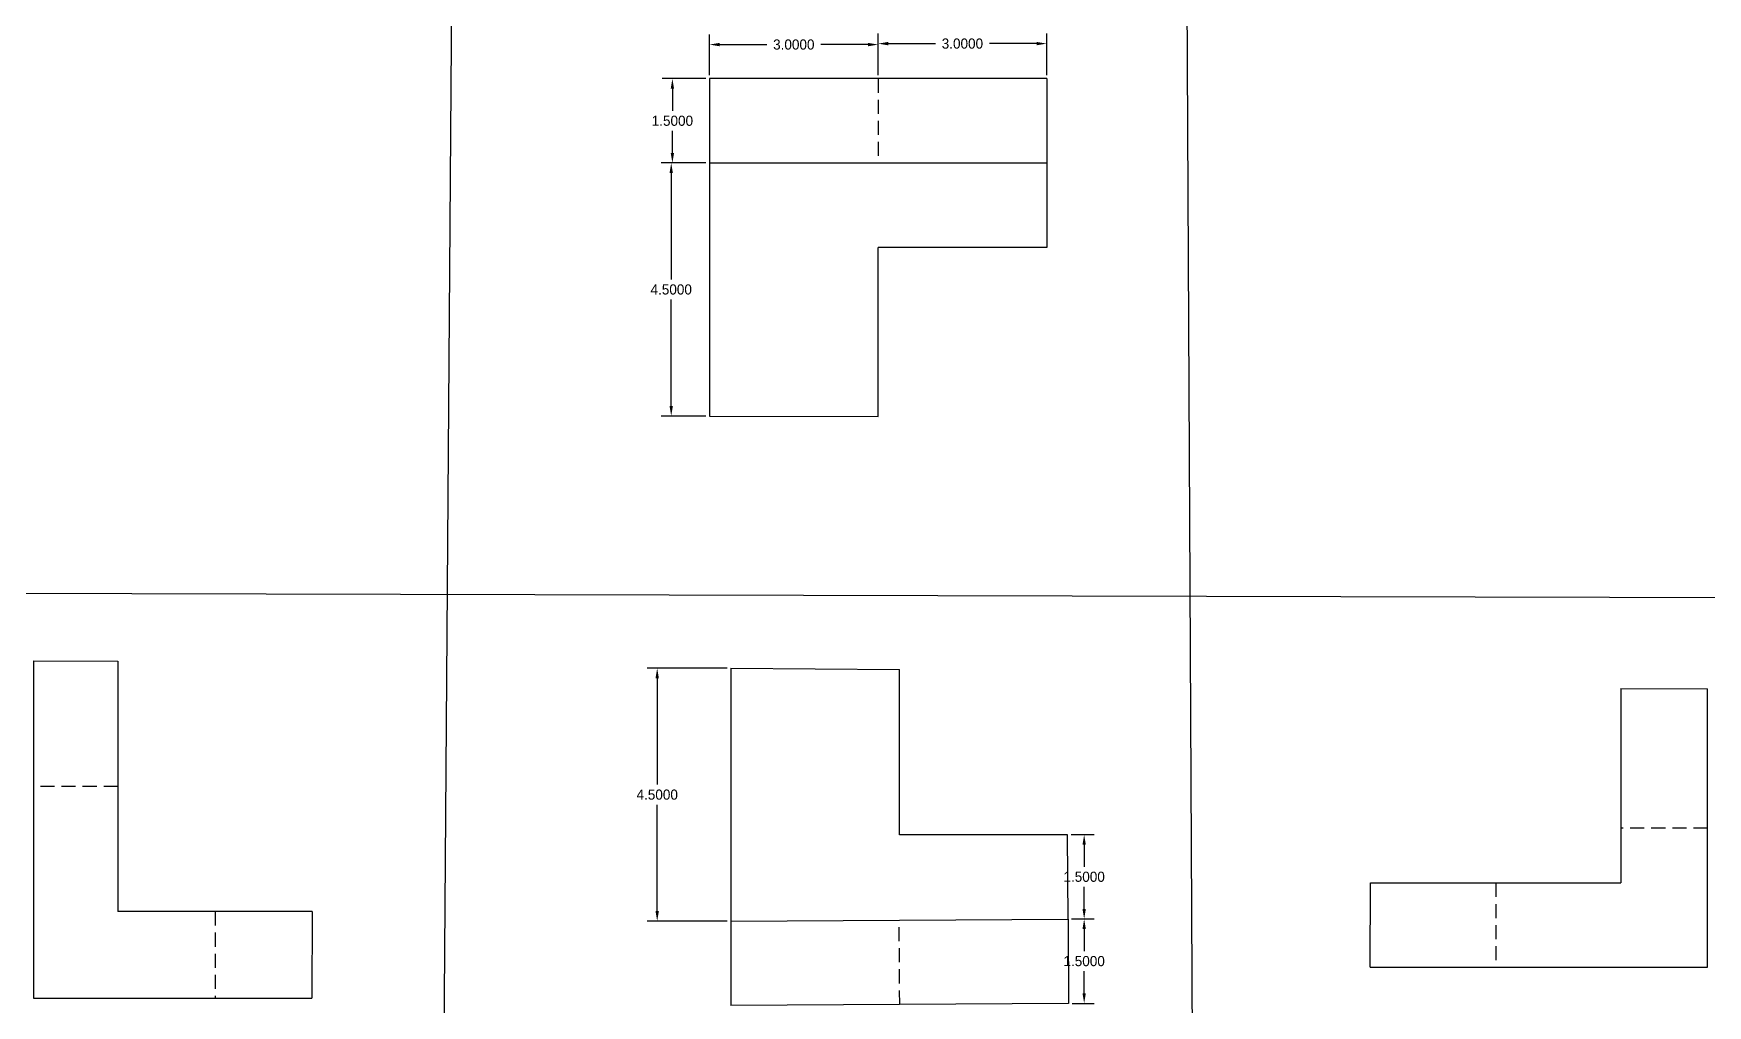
# Model space of a CAD drawing. Header units: inches. Extents: x 32.7 to 123.9, y -2.8 to 53.6.
# Drawn here: x 53.77 to 83.56, y 16.27 to 33.56 of the extents above; entities that cross this region are included whole.
import ezdxf

# ---------------------------------------------------------------- set-up
doc = ezdxf.new("R2010")
doc.units = ezdxf.units.IN
doc.header["$MEASUREMENT"] = 0
doc.linetypes.add('ACAD_ISO06W100', pattern=[36, 24, -3, 0, -3, 0, -3, 0, -3])
doc.linetypes.add('HIDDEN', pattern=[0.375, 0.25, -0.125])
doc.dimstyles.get("Standard").update_dxf_attribs({"dimtxt": 0.18, "dimasz": 0.18, "dimexe": 0.18, "dimexo": 0.0625, "dimgap": 0.09, "dimtad": 0, "dimtih": 1, "dimtoh": 1, "dimdec": 4, "dimzin": 0, "dimdsep": 46, "dimtxsty": 'Standard', "dimcen": 0.09, "dimadec": 0, "dimazin": 0, "dimtfac": 1, "dimtdec": 4, "dimtofl": 0, "dimtmove": 0, "dimatfit": 3, "dimfxl": 1, "dimtolj": 1, "dimtzin": 0, "dimarcsym": 0})

msp = doc.modelspace()

# ---------------------------------------------------------------- blocks, each defined once
blk = doc.blocks.new('*D3')
at = {"color": 0, "lineweight": -2}
for p, q in [((68.799, 32.818), (68.799, 33.558)), ((68.979, 33.378), (69.819, 33.378)), ((71.619, 33.378), (70.779, 33.378)), ((71.799, 32.818), (71.799, 33.558))]:
    blk.add_line(p, q, dxfattribs=at)
at = {"color": 0}
for points in [[(68.979, 33.408), (68.979, 33.348), (68.799, 33.378)], [(71.619, 33.408), (71.619, 33.348), (71.799, 33.378)]]:
    blk.add_solid(points, dxfattribs=at)
at = {"layer": 'Defpoints', "color": 0}
for p in [(68.799, 33.378), (68.799, 32.755), (71.799, 32.755)]:
    blk.add_point(p, dxfattribs=at)
at = {"color": 0, "insert": (70.299, 33.378), "char_height": 0.18, "attachment_point": 5}
blk.add_mtext('\\A1;3.0000', dxfattribs=at)
blk = doc.blocks.new('*D4')
at = {"color": 0, "lineweight": -2}
for p, q in [((65.799, 32.818), (65.799, 33.541)), ((65.979, 33.361), (66.819, 33.361)), ((68.619, 33.361), (67.779, 33.361)), ((68.799, 32.818), (68.799, 33.541))]:
    blk.add_line(p, q, dxfattribs=at)
at = {"color": 0}
for points in [[(65.979, 33.391), (65.979, 33.331), (65.799, 33.361)], [(68.619, 33.391), (68.619, 33.331), (68.799, 33.361)]]:
    blk.add_solid(points, dxfattribs=at)
at = {"layer": 'Defpoints', "color": 0}
for p in [(68.799, 33.361), (65.799, 32.755), (68.799, 32.755)]:
    blk.add_point(p, dxfattribs=at)
at = {"color": 0, "insert": (67.299, 33.361), "char_height": 0.18, "attachment_point": 5}
blk.add_mtext('\\A1;3.0000', dxfattribs=at)
blk = doc.blocks.new('*D5')
at = {"color": 0, "lineweight": -2}
for p, q in [((65.736, 32.755), (64.959, 32.755)), ((65.139, 32.575), (65.139, 32.185)), ((65.139, 31.435), (65.139, 31.825)), ((65.736, 31.255), (64.959, 31.255))]:
    blk.add_line(p, q, dxfattribs=at)
at = {"color": 0}
for points in [[(65.109, 32.575), (65.169, 32.575), (65.139, 32.755)], [(65.109, 31.435), (65.169, 31.435), (65.139, 31.255)]]:
    blk.add_solid(points, dxfattribs=at)
at = {"layer": 'Defpoints', "color": 0}
for p in [(65.799, 32.755), (65.139, 31.255), (65.799, 31.255)]:
    blk.add_point(p, dxfattribs=at)
at = {"color": 0, "insert": (65.139, 32.005), "char_height": 0.18, "attachment_point": 5}
blk.add_mtext('\\A1;1.5000', dxfattribs=at)
blk = doc.blocks.new('*D6')
at = {"color": 0, "lineweight": -2}
for p, q in [((65.736, 31.255), (64.938, 31.255)), ((65.118, 31.075), (65.118, 29.185)), ((65.118, 26.935), (65.118, 28.825)), ((65.736, 26.755), (64.938, 26.755))]:
    blk.add_line(p, q, dxfattribs=at)
at = {"color": 0}
for points in [[(65.088, 31.075), (65.148, 31.075), (65.118, 31.255)], [(65.088, 26.935), (65.148, 26.935), (65.118, 26.755)]]:
    blk.add_solid(points, dxfattribs=at)
at = {"layer": 'Defpoints', "color": 0}
for p in [(65.118, 31.255), (65.799, 31.255), (65.799, 26.755)]:
    blk.add_point(p, dxfattribs=at)
at = {"color": 0, "insert": (65.118, 29.005), "char_height": 0.18, "attachment_point": 5}
blk.add_mtext('\\A1;4.5000', dxfattribs=at)
blk = doc.blocks.new('*D8')
at = {"color": 0, "lineweight": -2}
for p, q in [((66.116, 22.271), (64.689, 22.271)), ((64.869, 22.091), (64.869, 20.201)), ((64.869, 17.951), (64.869, 19.841)), ((66.116, 17.771), (64.689, 17.771))]:
    blk.add_line(p, q, dxfattribs=at)
at = {"color": 0}
for points in [[(64.839, 22.091), (64.899, 22.091), (64.869, 22.271)], [(64.839, 17.951), (64.899, 17.951), (64.869, 17.771)]]:
    blk.add_solid(points, dxfattribs=at)
at = {"layer": 'Defpoints', "color": 0}
for p in [(66.179, 22.271), (64.869, 17.771), (66.179, 17.771)]:
    blk.add_point(p, dxfattribs=at)
at = {"color": 0, "insert": (64.869, 20.021), "char_height": 0.18, "attachment_point": 5}
blk.add_mtext('\\A1;4.5000', dxfattribs=at)
blk = doc.blocks.new('*D9')
at = {"color": 0, "lineweight": -2}
for p, q in [((72.232, 19.31), (72.645, 19.31)), ((72.465, 19.13), (72.465, 18.74)), ((72.465, 17.99), (72.465, 18.38)), ((72.241, 17.81), (72.645, 17.81))]:
    blk.add_line(p, q, dxfattribs=at)
at = {"color": 0}
for points in [[(72.435, 19.13), (72.495, 19.13), (72.465, 19.31)], [(72.435, 17.99), (72.495, 17.99), (72.465, 17.81)]]:
    blk.add_solid(points, dxfattribs=at)
at = {"layer": 'Defpoints', "color": 0}
for p in [(72.169, 19.31), (72.179, 17.81), (72.465, 17.81)]:
    blk.add_point(p, dxfattribs=at)
at = {"color": 0, "insert": (72.465, 18.56), "char_height": 0.18, "attachment_point": 5}
blk.add_mtext('\\A1;1.5000', dxfattribs=at)
blk = doc.blocks.new('*D10')
at = {"color": 0, "lineweight": -2}
for p, q in [((72.241, 17.81), (72.645, 17.81)), ((72.465, 17.63), (72.465, 17.24)), ((72.465, 16.49), (72.465, 16.88)), ((72.251, 16.31), (72.645, 16.31))]:
    blk.add_line(p, q, dxfattribs=at)
at = {"color": 0}
for points in [[(72.435, 17.63), (72.495, 17.63), (72.465, 17.81)], [(72.435, 16.49), (72.495, 16.49), (72.465, 16.31)]]:
    blk.add_solid(points, dxfattribs=at)
at = {"layer": 'Defpoints', "color": 0}
for p in [(72.179, 17.81), (72.465, 17.81), (72.188, 16.31)]:
    blk.add_point(p, dxfattribs=at)
at = {"color": 0, "insert": (72.465, 17.06), "char_height": 0.18, "attachment_point": 5}
blk.add_mtext('\\A1;1.5000', dxfattribs=at)

# ---------------------------------------------------------------- dimensions: what is measured, and where the dimension line sits
at = {"color": 0}
for base, p1, picture, middle in [((68.79854, 33.36127), (65.79854, 32.75505), '*D4', (67.29854, 33.36127)), ((68.79854, 33.37811), (71.79854, 32.75505), '*D3', (70.29854, 33.37811))]:
    dim = msp.add_linear_dim(base=base, p1=p1, p2=(68.79854, 32.75505), dimstyle='Standard', dxfattribs=at)
    dim.commit()
    dim.dimension.update_dxf_attribs({"geometry": picture, "text_midpoint": middle})
for base, p1, p2, picture, middle in [((65.13868, 31.25505), (65.79854, 32.75505), (65.79854, 31.25505), '*D5', (65.13868, 32.00505)), ((65.11793, 31.25505), (65.79854, 26.75505), (65.79854, 31.25505), '*D6', (65.11793, 29.00505)), ((64.8685, 17.77145), (66.17876, 22.27145), (66.17876, 17.77145), '*D8', (64.8685, 20.02145)), ((72.46503, 17.80953), (72.16912, 19.3095), (72.17864, 17.80953), '*D9', (72.46503, 18.55952)), ((72.46503, 17.80953), (72.18816, 16.30956), (72.17864, 17.80953), '*D10', (72.46503, 17.05955))]:
    dim = msp.add_linear_dim(base=base, p1=p1, p2=p2, angle=90, dimstyle='Standard', dxfattribs=at)
    dim.commit()
    dim.dimension.update_dxf_attribs({"geometry": picture, "text_midpoint": middle})

# ---------------------------------------------------------------- linework, layer by layer
at = {"color": 0}
for p, q in [((74.19704, 53.55452), (74.48142, -2.81483)), ((61.31408, 48.42988), (60.95551, -0.63029)), ((71.79854, 32.75505), (65.79854, 32.75505)), ((65.79854, 32.75505), (65.79854, 31.25505)), ((71.79854, 32.75505), (71.79854, 31.25505)), ((65.79854, 31.25505), (71.79854, 31.25505)), ((65.79854, 31.25505), (65.79854, 26.75505)), ((71.79854, 31.25505), (71.79854, 29.75505)), ((68.79853, 26.74654), (68.79853, 29.75505)), ((71.79854, 29.75505), (68.79853, 29.75505)), ((65.79854, 26.75505), (68.79853, 26.74654)), ((32.7004, 23.65293), (123.89395, 23.42673)), ((53.77162, 22.40028), (55.2716, 22.39361)), ((66.17876, 22.27145), (69.17865, 22.24562)), ((66.17876, 22.27145), (66.17876, 17.77145)), ((69.17868, 19.30947), (69.17865, 22.24562)), ((72.16912, 19.3095), (69.17868, 19.30947)), ((72.17864, 17.80953), (72.16912, 19.3095)), ((77.55586, 16.95129), (77.56253, 18.45128)), ((66.17876, 17.77145), (72.17864, 17.80953)), ((66.17876, 17.77145), (66.17876, 16.27145)), ((72.17864, 17.80953), (72.18816, 16.30956)), ((72.18816, 16.30956), (66.17876, 16.27145))]:
    msp.add_line(p, q, dxfattribs=at)
at = {"color": 0, "linetype": 'HIDDEN'}
for p, q in [((68.79854, 32.75505), (68.79854, 31.25505)), ((55.2716, 20.16797), (53.77162, 20.16797)), ((83.55586, 19.42812), (82.0138, 19.42812)), ((79.78817, 18.45128), (79.78817, 16.95129)), ((57.00186, 17.94234), (57.00186, 16.40028)), ((69.18346, 16.2905), (69.17394, 17.79046))]:
    msp.add_line(p, q, dxfattribs=at)
at = {"color": 0, "linetype": 'ACAD_ISO06W100'}
for p, q in [((53.77162, 22.40028), (53.77162, 16.40028)), ((55.2716, 22.39361), (55.2716, 17.94234)), ((82.0138, 21.9118), (83.55586, 21.90494)), ((82.0138, 21.9118), (82.0138, 18.45128)), ((83.55586, 16.95129), (83.55586, 21.90494)), ((77.56253, 18.45128), (82.0138, 18.45128)), ((58.73213, 17.94234), (55.2716, 17.94234)), ((58.73213, 17.94234), (58.72526, 16.40028)), ((77.55586, 16.95129), (83.55586, 16.95129)), ((53.77162, 16.40028), (58.72526, 16.40028)), ((55.2716, 16.40028), (55.2716, 16.39361)), ((55.2716, 16.40028), (55.2716, 16.39361))]:
    msp.add_line(p, q, dxfattribs=at)

msp.set_redraw_order([(e.dxf.handle, doc.entitydb.next_handle()) for e in msp.query("TEXT MTEXT ATTDEF DIMENSION ARC_DIMENSION")])  # texts and dimensions are drawn at this point

doc.saveas('drawing.dxf')
